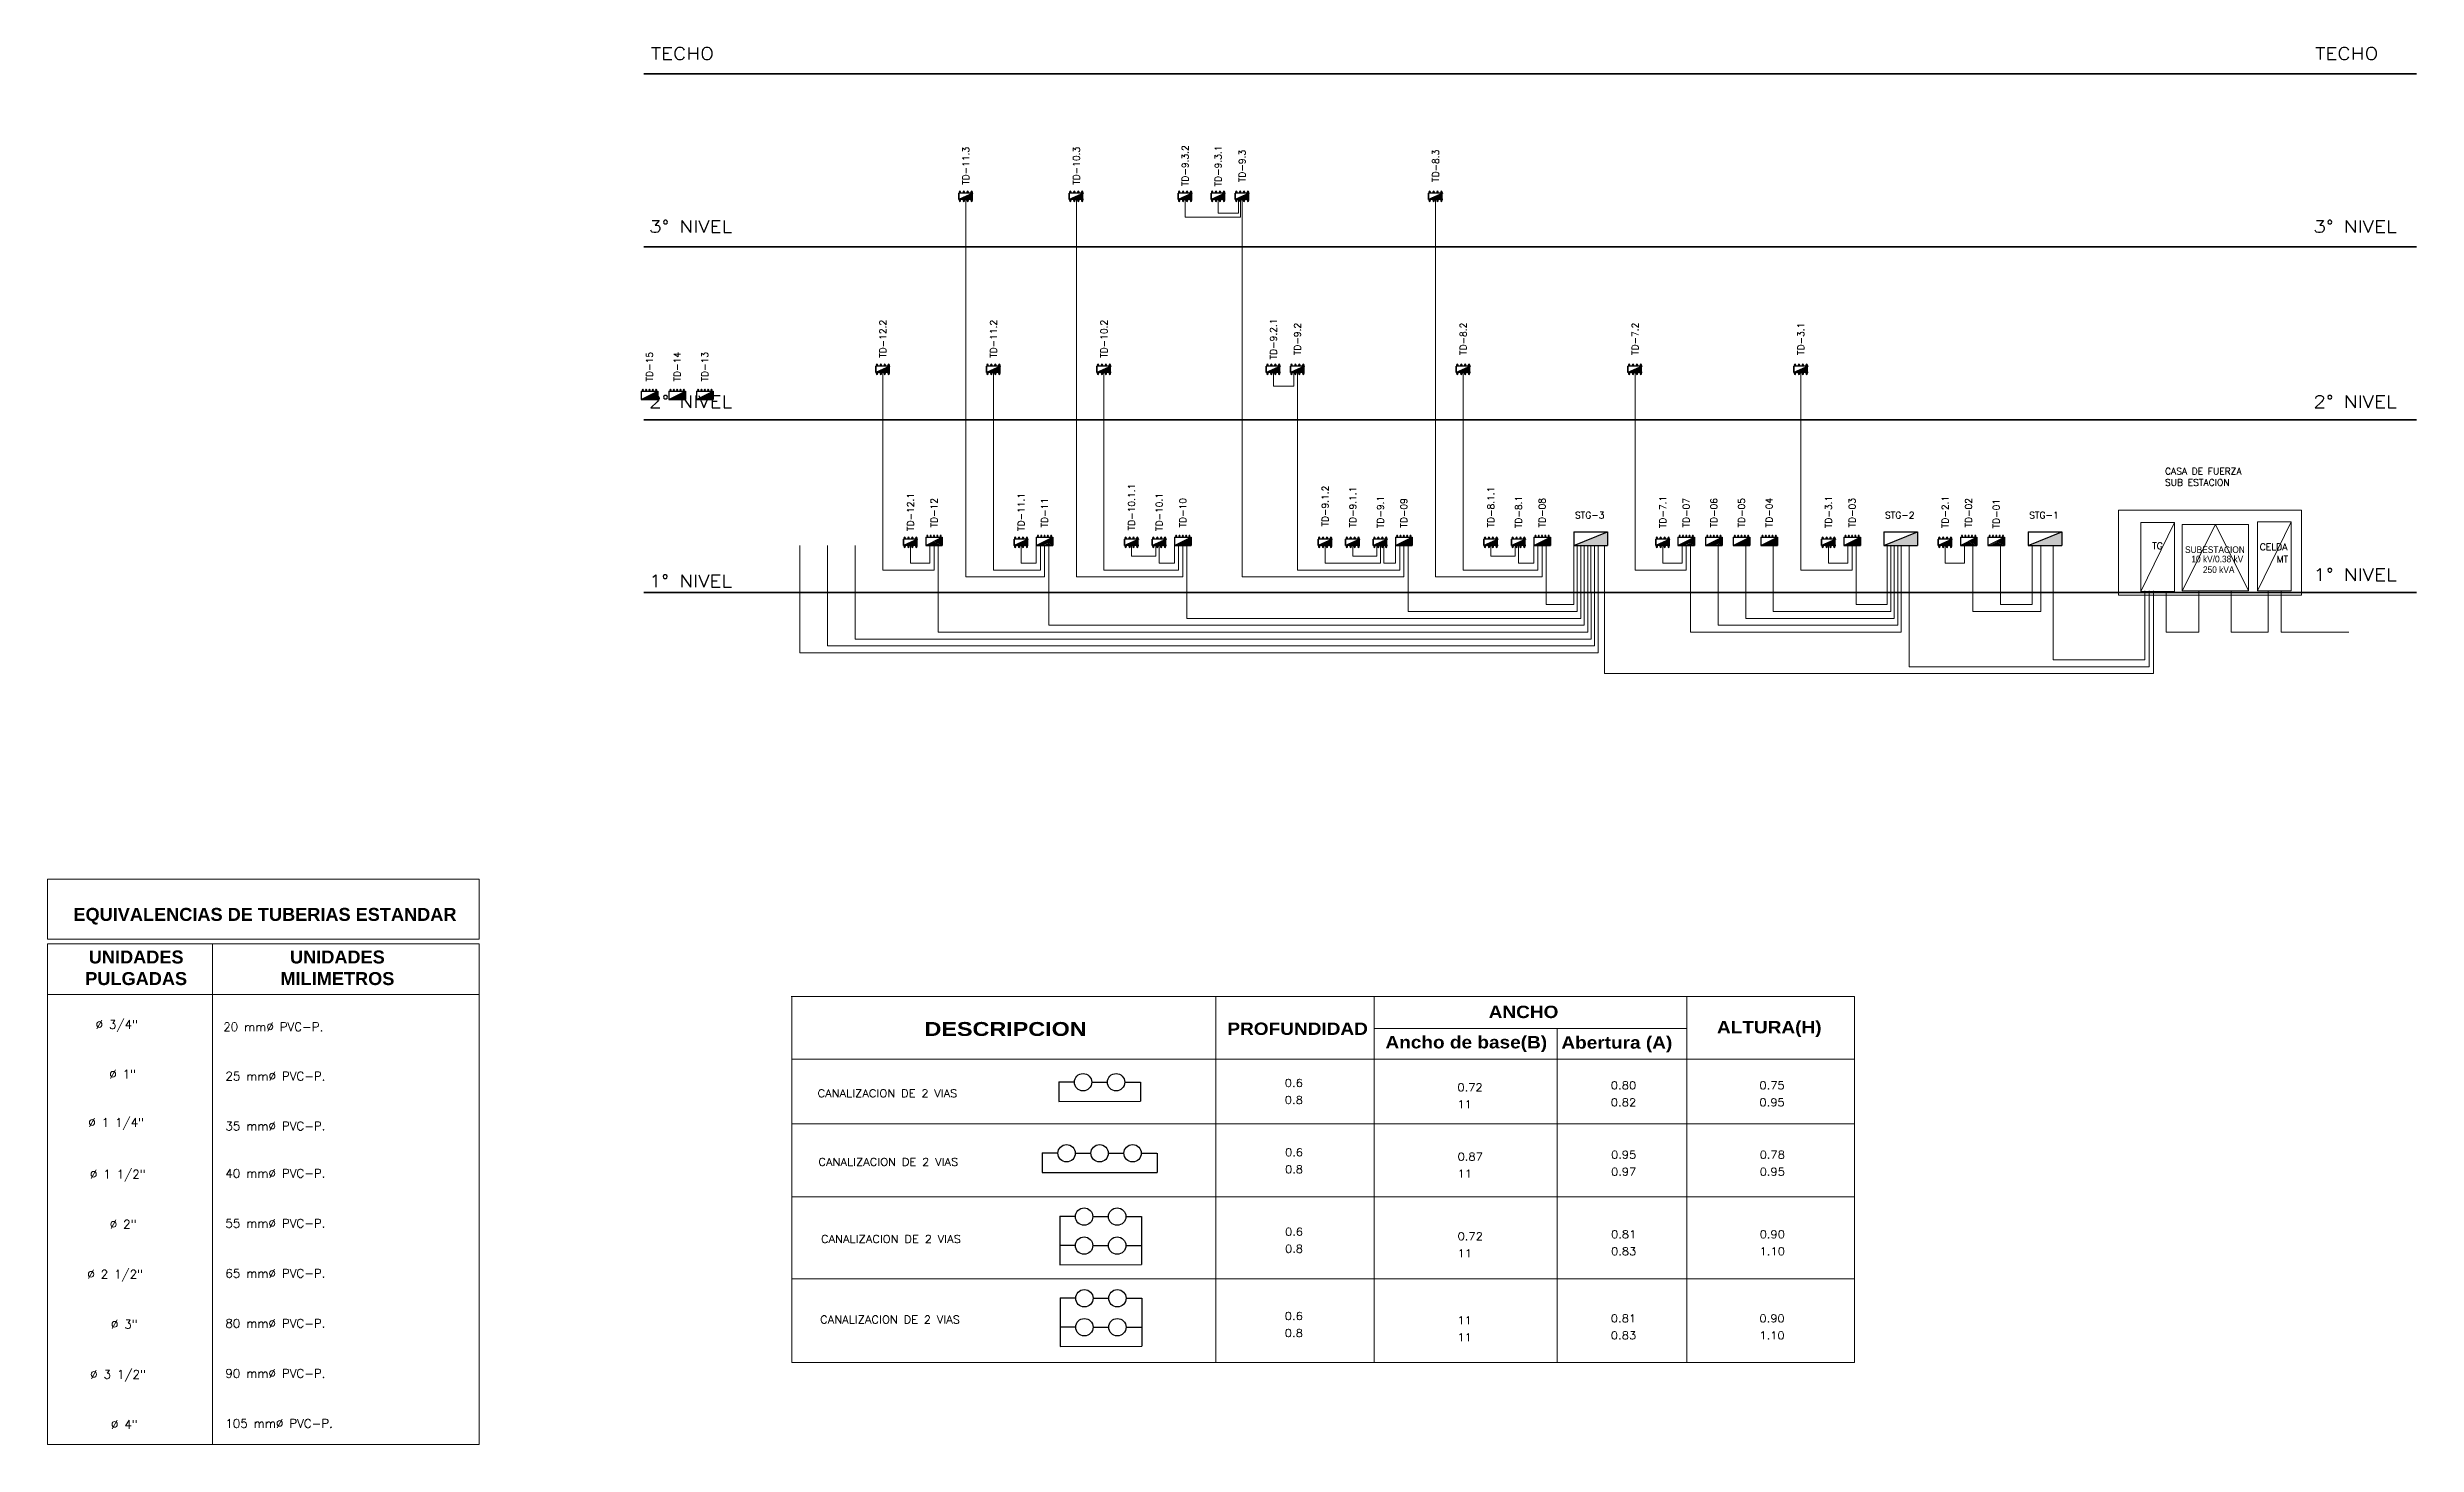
# Model space of a CAD drawing. Header units: inches. Extents: x 1693 to 10990, y 1878 to 5055.
# Drawn here: x 1850.8 to 1988.6, y 2151 to 2232.2 of the extents above; entities that cross this region are included whole.
import ezdxf
from ezdxf.enums import TextEntityAlignment as Align

# ---------------------------------------------------------------- set-up
doc = ezdxf.new("R2010")
doc.units = ezdxf.units.IN
doc.linetypes.add('CONTINUA', pattern=[0])
doc.linetypes.add('HIDDEN', pattern=[0.375, 0.25, -0.125])
for name, color, linetype, lineweight in [('.', 7, 'Continuous', 0), ('00 IE BUZON', 4, 'Continuous', 13), ('01', 10, 'Continuous', 9), ('ALIMENTADOR', 2, 'HIDDEN', 25), ('AR', 143, 'Continuous', 5), ('COM', 5, 'Continuous', 5), ('E_TD', 4, 'Continuous', 25), ('EQUIPO_ELECTRICO', 3, 'Continuous', 25), ('IE-TEXTO-ALIMENTADORES', 3, 'Continuous', 5), ('PISO-X', 2, 'Continuous', 35), ('SUBTITULO', 3, 'Continuous', 5), ('TABLERO IE', 4, 'Continuous', 25), ('TEXT', 2, 'Continuous', 5), ('texto', 32, 'Continuous', 13), ('tuberia', 6, 'Continuous', 25)]:
    doc.layers.add(name, color=color, linetype=linetype, lineweight=lineweight)
doc.styles.add('ARIAL', font='arial.ttf', dxfattribs={"width": 1.2, "height": 0.4})
doc.styles.add('MINISTERIO', font='arialbd.ttf')
doc.styles.add('ROMAND', font='romand', dxfattribs={"width": 1.2, "height": 0.1})
doc.styles.add('Romans', font='romans.shx')
doc.styles.add('ROMANT', font='romant', dxfattribs={"width": 1.5, "height": 0.5})
doc.styles.add('SANSSERIFBOLD', font='sasb____.pfb')

msp = doc.modelspace()

# ---------------------------------------------------------------- texts
at = {"layer": 'ALIMENTADOR', "color": 4, "linetype": 'Continuous', "style": 'MINISTERIO'}
for s, height, p in [('EQUIVALENCIAS DE TUBERIAS ESTANDAR', 0.75517, (1863.486, 2181.426, -5588.727)), ('UNIDADES', 0.7552, (1856, 2178.948, -5588.727)), ('UNIDADES', 0.7552, (1867.699, 2178.948, -5588.727)), ('PULGADAS', 0.7552, (1856, 2177.693, -5588.727)), ('MILIMETROS', 0.7552, (1867.699, 2177.693, -5588.727))]:
    msp.add_text(s, height=height, dxfattribs=at).set_placement(p, align=Align.CENTER)
at = {"layer": 'ALIMENTADOR', "color": 4, "linetype": 'Continuous', "style": 'Romans'}
for s, height, p in [('%%C 3/4"', 0.5044, (1853.642, 2175.143, -5588.727)), ('20 mm%%C PVC-P.', 0.50437, (1861.064, 2175.008, -5588.727)), ('%%C 1"', 0.5044, (1854.433, 2172.252, -5588.727)), ('25 mm%%C PVC-P.', 0.50437, (1861.19, 2172.142, -5588.727)), ('%%C 1 1/4"', 0.5044, (1853.218, 2169.447, -5588.727)), ('35 mm%%C PVC-P.', 0.50437, (1861.187, 2169.238, -5588.727)), ('%%C 1 1/2"', 0.5044, (1853.311, 2166.432, -5588.727)), ('40 mm%%C PVC-P.', 0.50437, (1861.187, 2166.486, -5588.727)), ('%%C 2"', 0.5044, (1854.465, 2163.522, -5588.727)), ('55 mm%%C PVC-P.', 0.50437, (1861.187, 2163.577, -5588.727)), ('%%C 2 1/2"', 0.5044, (1853.161, 2160.613, -5588.727)), ('65 mm%%C PVC-P.', 0.50437, (1861.187, 2160.667, -5588.727)), ('%%C 3"', 0.5044, (1854.532, 2157.703, -5588.727)), ('80 mm%%C PVC-P.', 0.50437, (1861.187, 2157.757, -5588.727)), ('%%C 3 1/2"', 0.5044, (1853.324, 2154.793, -5588.727)), ('90 mm%%C PVC-P.', 0.50437, (1861.187, 2154.847, -5588.727)), ('%%C 4"', 0.5044, (1854.532, 2151.883, -5588.727)), ('105 mm%%C PVC-P.', 0.50437, (1861.187, 2151.937, -5588.727))]:
    msp.add_text(s, height=height, dxfattribs=at).set_placement(p)
at = {"layer": 'IE-TEXTO-ALIMENTADORES', "color": 4, "style": 'ROMANT', "width": 1.2}
for s, p in [('TECHO', (1885.925, 2231.532, -3115.801)), ('TECHO', (1982.69, 2231.532, -3115.801)), ('3%%D NIVEL', (1885.814, 2221.468, -3115.801)), ('3%%D NIVEL', (1982.579, 2221.468, -3115.801)), ('2%%D NIVEL', (1885.814, 2211.28, -3115.801)), ('2%%D NIVEL', (1982.579, 2211.28, -3115.801)), ('1%%D NIVEL', (1885.808, 2200.842, -3115.801)), ('1%%D NIVEL', (1982.579, 2201.215, -3115.801))]:
    msp.add_text(s, height=0.7134, dxfattribs=at).set_placement(p)
at = {"layer": 'SUBTITULO', "style": 'ROMAND'}
for s, p in [('TD-11.3', (1904.234, 2225.351, -3115.801)), ('TD-10.3', (1910.661, 2225.351, -3115.801)), ('TD-9.3', (1920.302, 2225.342, -3115.801)), ('TD-8.3', (1931.55, 2225.351, -3115.801)), ('TD-12.2', (1899.413, 2215.287, -3115.801)), ('TD-11.2', (1905.841, 2215.287, -3115.801)), ('TD-10.2', (1912.268, 2215.287, -3115.801)), ('TD-9.2', (1923.516, 2215.278, -3115.801)), ('TD-8.2', (1933.157, 2215.287, -3115.801)), ('TD-7.2', (1943.143, 2215.287, -3115.801)), ('TD-3.1', (1952.788, 2215.287, -3115.801)), ('TD-12.1', (1901.02, 2205.214, -3115.801)), ('TD-11.1', (1907.447, 2205.214, -3115.801)), ('TD-10.1', (1915.482, 2205.214, -3115.801)), ('TD-9.1', (1928.336, 2205.214, -3115.801)), ('TD-8.1', (1936.37, 2205.214, -3115.801)), ('TD-7.1', (1944.754, 2205.214, -3115.801)), ('TD-3.1', (1954.395, 2205.214, -3115.801)), ('TD-2.1', (1961.172, 2205.214, -3115.801))]:
    msp.add_text(s, height=0.3889, rotation=90, dxfattribs=at).set_placement(p, align=Align.MIDDLE)
at = {"layer": 'SUBTITULO', "color": 2, "style": 'ROMAND'}
for s, p in [('TD-9.3.2', (1916.985, 2225.36, -3115.801)), ('TD-9.3.1', (1918.903, 2225.342, -3115.801)), ('TD-9.2.1', (1922.115, 2215.278, -3115.801)), ('TD-10.1.1', (1913.875, 2205.501, -3115.801)), ('TD-9.1.2', (1925.123, 2205.556, -3115.801)), ('TD-9.1.1', (1926.729, 2205.501, -3115.801)), ('TD-8.1.1', (1934.764, 2205.501, -3115.801))]:
    msp.add_text(s, height=0.3889, rotation=90, dxfattribs=at).set_placement(p, align=Align.MIDDLE)
at = {"layer": 'SUBTITULO', "color": 4, "style": 'ROMAND'}
for s, p in [('TD-15', (1885.845, 2213.664, -3115.801)), ('TD-14', (1887.452, 2213.664, -3115.801)), ('TD-13', (1889.058, 2213.664, -3115.801)), ('TD-12', (1902.386, 2205.167, -3115.801)), ('TD-11', (1908.813, 2205.167, -3115.801)), ('TD-10', (1916.847, 2205.167, -3115.801)), ('TD-09', (1929.702, 2205.158, -3115.801)), ('TD-08', (1937.736, 2205.167, -3115.801)), ('TD-07', (1946.12, 2205.167, -3115.801)), ('TD-06', (1947.727, 2205.167, -3115.801)), ('TD-05', (1949.333, 2205.167, -3115.801)), ('TD-04', (1950.94, 2205.177, -3115.801)), ('TD-03', (1955.761, 2205.167, -3115.801)), ('TD-02', (1962.537, 2205.167, -3115.801)), ('TD-01', (1964.144, 2205.112, -3115.801))]:
    msp.add_text(s, height=0.3889, rotation=90, dxfattribs=at).set_placement(p, align=Align.MIDDLE)
for s, p in [('STG-3', (1939.649, 2204.834, -3115.801)), ('STG-2', (1957.673, 2204.834, -3115.801)), ('STG-1', (1966.057, 2204.834, -3115.801)), ('TG', (1973.21, 2203.045, -3115.801)), ('CELDA', (1979.465, 2202.988, -3115.801)), ('MT', (1980.444, 2202.271, -3115.801))]:
    msp.add_text(s, height=0.3889, dxfattribs=at).set_placement(p)
at = {"layer": 'TEXT', "color": 4, "ltscale": 0.01}
for s, height, style, width, p in [('ANCHO', 0.7195, 'SANSSERIFBOLD', 1.1, (1934.633, 2175.772)), ('DESCRIPCION', 0.8094, 'SANSSERIFBOLD', 1.2, (1901.835, 2174.733)), ('PROFUNDIDAD', 0.71947, 'SANSSERIFBOLD', 1.1, (1919.441, 2174.793)), ('ALTURA(H)', 0.7195, 'SANSSERIFBOLD', 1.1, (1947.906, 2174.884)), ('Ancho de base(B)', 0.71947, 'SANSSERIFBOLD', 1.1, (1928.632, 2174.008)), ('Abertura (A)', 0.71947, 'SANSSERIFBOLD', 1.1, (1938.859, 2173.991)), ('CANALIZACION DE 2 VIAS', 0.44967, 'ROMAND', 1.09, (1895.615, 2171.168)), ('0.6 ', 0.4497, 'ROMAND', 1.09, (1922.78, 2171.775)), ('0.8 ', 0.4497, 'ROMAND', 1.09, (1922.78, 2170.786)), ('0.72', 0.4497, 'ROMAND', 1.09, (1932.813, 2171.518)), ('11 ', 0.4497, 'ROMAND', 1.09, (1932.813, 2170.529)), ('0.80 ', 0.4497, 'ROMAND', 1.09, (1941.736, 2171.632)), ('0.82', 0.4497, 'ROMAND', 1.09, (1941.736, 2170.643)), ('0.75 ', 0.4497, 'ROMAND', 1.09, (1950.374, 2171.632)), ('0.95 ', 0.4497, 'ROMAND', 1.09, (1950.374, 2170.643)), ('0.6 ', 0.4497, 'ROMAND', 1.09, (1922.791, 2167.74)), ('CANALIZACION DE 2 VIAS', 0.44967, 'ROMAND', 1.09, (1895.665, 2167.181)), ('0.8 ', 0.4497, 'ROMAND', 1.09, (1922.791, 2166.75)), ('0.87', 0.4497, 'ROMAND', 1.09, (1932.824, 2167.483)), ('11', 0.4497, 'ROMAND', 1.09, (1932.824, 2166.493)), ('0.95 ', 0.4497, 'ROMAND', 1.09, (1941.747, 2167.597)), ('0.97 ', 0.4497, 'ROMAND', 1.09, (1941.747, 2166.608)), ('0.78 ', 0.4497, 'ROMAND', 1.09, (1950.385, 2167.597)), ('0.95', 0.4497, 'ROMAND', 1.09, (1950.385, 2166.608)), ('CANALIZACION DE 2 VIAS', 0.44967, 'ROMAND', 1.09, (1895.815, 2162.695)), ('0.6 ', 0.4497, 'ROMAND', 1.09, (1922.791, 2163.114)), ('0.72', 0.4497, 'ROMAND', 1.09, (1932.824, 2162.857)), ('0.81 ', 0.4497, 'ROMAND', 1.09, (1941.747, 2162.971)), ('0.90 ', 0.4497, 'ROMAND', 1.09, (1950.385, 2162.971)), ('0.8 ', 0.4497, 'ROMAND', 1.09, (1922.791, 2162.124)), ('11', 0.4497, 'ROMAND', 1.09, (1932.824, 2161.867)), ('0.83 ', 0.4497, 'ROMAND', 1.09, (1941.747, 2161.982)), ('1.10 ', 0.4497, 'ROMAND', 1.09, (1950.385, 2161.982)), ('CANALIZACION DE 2 VIAS', 0.44967, 'ROMAND', 1.09, (1895.765, 2158.01)), ('0.6 ', 0.4497, 'ROMAND', 1.09, (1922.78, 2158.217)), ('0.81', 0.4497, 'ROMAND', 1.09, (1941.736, 2158.074)), ('0.90 ', 0.4497, 'ROMAND', 1.09, (1950.374, 2158.074)), ('0.8 ', 0.4497, 'ROMAND', 1.09, (1922.78, 2157.228)), ('11 ', 0.4497, 'ROMAND', 1.09, (1932.813, 2157.96)), ('11', 0.4497, 'ROMAND', 1.09, (1932.813, 2156.971)), ('0.83 ', 0.4497, 'ROMAND', 1.09, (1941.736, 2157.085)), ('1.10', 0.4497, 'ROMAND', 1.09, (1950.374, 2157.085))]:
    msp.add_text(s, height=height, dxfattribs=dict(at, style=style, width=width)).set_placement(p)
at = {"layer": 'texto', "color": 0, "style": 'ROMANT'}
for s, p in [('CASA DE FUERZA', (1973.954, 2207.393, -3115.801)), ('SUB ESTACION', (1973.954, 2206.737, -3115.801))]:
    msp.add_text(s, height=0.38922, dxfattribs=at).set_placement(p)
at = {"layer": 'texto', "style": 'ARIAL', "width": 0.9}
for s, height, p in [('SUBESTACION', 0.38564, (1975.12, 2202.832, -3115.801)), ('10 kV/0.38 kV', 0.38564, (1975.486, 2202.286, -3115.801)), ('250 kVA', 0.3856, (1976.159, 2201.667, -3115.801))]:
    msp.add_text(s, height=height, dxfattribs=at).set_placement(p)

# ---------------------------------------------------------------- blocks, each defined once
blk = doc.blocks.new('SUB TABLERO DE DISTRIBUCION')
at = {"layer": 'EQUIPO_ELECTRICO', "transparency": 33554687}
for points in [[(553747.182, -75233.421, 1), (553747.166, -75233.421, 1)], [(553747.182, -75233.535, 1), (553747.166, -75233.535, 1)], [(553747.183, -75233.649, 1), (553747.166, -75233.649, 1)], [(553747.183, -75233.763, 1), (553747.166, -75233.763, 1)], [(553747.419, -75233.421, -1), (553747.435, -75233.421, -1)], [(553747.419, -75233.535, -1), (553747.435, -75233.535, -1)], [(553747.419, -75233.649, -1), (553747.435, -75233.649, -1)], [(553747.419, -75233.763, -1), (553747.435, -75233.763, -1)]]:
    blk.add_hatch(color=256, dxfattribs=at).paths.add_polyline_path(points)
h = blk.add_hatch(color=256, dxfattribs=at)
h.dxf.hatch_style = 1
h.paths.add_polyline_path([(553747.386, -75233.383), (553747.393, -75233.383), (553747.386, -75233.398)])
h.paths.add_polyline_path([(553747.209, -75233.383), (553747.386, -75233.383), (553747.386, -75233.398), (553747.209, -75233.797)])
for p, q in [((553747.393, -75233.383), (553747.209, -75233.797)), ((553747.209, -75233.383), (553747.209, -75233.797)), ((553747.209, -75233.797), (553747.393, -75233.797)), ((553747.393, -75233.797), (553747.209, -75233.797)), ((553747.393, -75233.383), (553747.393, -75233.797))]:
    blk.add_line(p, q, dxfattribs=at)
for centre, radius in [((553747.174, -75233.421), 0.0225), ((553747.174, -75233.535), 0.0225), ((553747.174, -75233.649), 0.0225), ((553747.174, -75233.763), 0.0225), ((553747.174, -75233.649), 0.00816), ((553747.174, -75233.763), 0.00816), ((553747.427, -75233.535), 0.0225), ((553747.427, -75233.649), 0.0225), ((553747.427, -75233.763), 0.0225), ((553747.427, -75233.421), 0.0225), ((553747.427, -75233.649), 0.00816), ((553747.427, -75233.763), 0.00816)]:
    blk.add_circle(centre, radius, dxfattribs=at)
blk = doc.blocks.new('T5015')
at = {"layer": 'TABLERO IE'}
for p, q in [((-0.25, -0.2), (0.25, 0)), ((-0.25, 0), (0.25, 0)), ((-0.25, 0), (-0.25, -0.2)), ((0.25, 0), (0.25, -0.2)), ((-0.25, -0.2), (0.25, -0.2))]:
    blk.add_line(p, q, dxfattribs=at)
blk.add_solid([(-0.25, -0.2), (0.25, 0), (0.25, -0.2)], dxfattribs=at)
blk = doc.blocks.new('A$C4253321B')
at = {"layer": 'TABLERO IE'}
for p, q in [((0, 0.2), (0.2, -0.2)), ((0, 0.2), (0, -0.2)), ((0.2, 0.2), (0, 0.2)), ((0, 0.135), (0.168, -0.2)), ((0, 0.071), (0.135, -0.2)), ((0, 0.006), (0.103, -0.2)), ((0.2, 0.2), (0.2, -0.2)), ((0, -0.059), (0.071, -0.2)), ((0, -0.123), (0.038, -0.2)), ((0, -0.188), (0.006, -0.2)), ((0.2, -0.2), (0, -0.2))]:
    blk.add_line(p, q, dxfattribs=at)
blk = doc.blocks.new('TD')
at = {"layer": '.'}
h = blk.add_hatch(color=4, dxfattribs=at)
h.dxf.hatch_style = 1
h.paths.add_polyline_path([(-1.79, 0.04, 1), (-1.73, 0.04, 1)])
h.paths.add_polyline_path([(-1.33, 0.04, 1), (-1.39, 0.04, 1)])
h.paths.add_polyline_path([(-0.99, 0.04, 1), (-0.93, 0.04, 1)])
h.paths.add_polyline_path([(-0.59, 0.04, 1), (-0.53, 0.04, 1)])
h.paths.add_polyline_path([(-0.19, 0.04, 1), (-0.13, 0.04, 1)])
at = {"layer": '.', "linetype": 'CONTINUA', "lineweight": 15}
h = blk.add_hatch(dxfattribs=at)
h.set_pattern_fill('ANGLE', color=4)
h.set_pattern_definition([(0, (0.048, -0.2174), (0, 6.985), [5.08, -1.905]), (90, (0.048, -0.2174), (-6.985, 4e-16), [5.08, -1.905])])
h.paths.add_polyline_path([(-1.63, 0.06, 1), (-1.68, 0.06, 1)])
h.paths.add_polyline_path([(-1.27, 0.06, 1), (-1.33, 0.06, 1)])
h.paths.add_polyline_path([(-0.91, 0.06, 1), (-0.97, 0.06, 1)])
h.paths.add_polyline_path([(-0.56, 0.06, 1), (-0.61, 0.06, 1)])
h.paths.add_polyline_path([(-0.2, 0.06, 1), (-0.25, 0.06, 1)])
at = {"color": 4}
for centre, radius in [((-1.76, 0.04), 0.07), ((-1.76, 0.04), 0.03), ((-1.36, 0.04), 0.07), ((-1.36, 0.04), 0.03), ((-0.96, 0.04), 0.07), ((-0.96, 0.04), 0.03), ((-0.56, 0.04), 0.07), ((-0.56, 0.04), 0.03), ((-0.16, 0.04), 0.07), ((-0.16, 0.04), 0.03)]:
    blk.add_circle(centre, radius, dxfattribs=at)
at = {"layer": 'TABLERO IE', "xscale": -4.999999999998863, "yscale": 4.999999999998863, "zscale": 4.999999999998863, "rotation": 270}
blk.add_blockref('A$C4253321B', (-0.96, -1.11), dxfattribs=at)

# ---------------------------------------------------------------- linework, layer by layer
at = {"color": 4, "lineweight": 13, "elevation": -3115.801}
for points in [[(1894.593, 2203.267), (1894.593, 2197.017), (1940.99, 2197.017), (1940.99, 2203.267)], [(1896.2, 2203.267), (1896.2, 2197.419), (1940.789, 2197.419), (1940.789, 2203.267)], [(1897.806, 2203.267), (1897.806, 2197.821), (1940.588, 2197.821), (1940.564, 2203.267)], [(1902.627, 2203.267), (1902.627, 2198.222), (1940.388, 2198.222), (1940.388, 2203.267)], [(1909.054, 2203.267), (1909.054, 2198.624), (1940.187, 2198.624), (1940.187, 2203.267)], [(1917.088, 2203.267), (1917.088, 2199.026), (1939.986, 2199.026), (1939.986, 2203.267)], [(1929.943, 2203.267), (1929.943, 2199.427), (1939.785, 2199.427), (1939.785, 2203.267)], [(1937.977, 2203.267), (1937.977, 2199.829), (1939.584, 2199.829), (1939.584, 2203.267)], [(1946.361, 2203.267), (1946.361, 2198.222), (1958.613, 2198.222), (1958.613, 2203.267)], [(1947.968, 2203.267), (1947.968, 2198.624), (1958.412, 2198.624), (1958.412, 2203.267)], [(1949.575, 2203.267), (1949.575, 2199.026), (1958.211, 2199.026), (1958.211, 2203.267)], [(1951.181, 2203.267), (1951.181, 2199.427), (1958.01, 2199.427), (1958.01, 2203.267)], [(1956.002, 2203.267), (1956.002, 2199.829), (1957.81, 2199.829), (1957.81, 2203.267)], [(1962.779, 2203.267), (1962.779, 2199.427), (1966.726, 2199.427), (1966.726, 2203.267)], [(1964.385, 2203.267), (1964.385, 2199.829), (1966.237, 2199.829), (1966.237, 2203.267)]]:
    msp.add_lwpolyline(points, dxfattribs=at)
at = {"color": 6, "lineweight": 13, "elevation": -3115.801}
msp.add_lwpolyline([(1974.012, 2200.594), (1974.012, 2198.222), (1975.918, 2198.222), (1975.918, 2200.633)], dxfattribs=at)
at = {"color": 1, "lineweight": 13, "elevation": -3115.801}
for points in [[(1977.805, 2200.633), (1977.805, 2198.222), (1979.954, 2198.222), (1979.954, 2200.633)], [(1980.703, 2200.633), (1980.703, 2198.222), (1984.642, 2198.222)]]:
    msp.add_lwpolyline(points, dxfattribs=at)
at = {"layer": '00 IE BUZON', "color": 3, "lineweight": 13, "elevation": -3115.801}
for points in [[(1908.813, 2203.267), (1908.813, 2201.436), (1904.234, 2201.436), (1904.234, 2223.396)], [(1916.847, 2203.264), (1916.847, 2201.436), (1910.661, 2201.436), (1910.661, 2223.396)], [(1916.985, 2223.396), (1916.985, 2222.368), (1920.198, 2222.368), (1920.198, 2223.396)], [(1918.902, 2223.396), (1918.902, 2222.594), (1920.096, 2222.594), (1920.096, 2223.396)], [(1929.702, 2203.264), (1929.702, 2201.436), (1920.302, 2201.436), (1920.302, 2223.396)], [(1937.736, 2203.264), (1937.736, 2201.436), (1931.55, 2201.436), (1931.55, 2223.396)], [(1902.386, 2203.267), (1902.386, 2201.838), (1899.413, 2201.838), (1899.413, 2213.332)], [(1908.572, 2203.267), (1908.572, 2201.838), (1905.841, 2201.838), (1905.841, 2213.332)], [(1916.606, 2203.267), (1916.606, 2201.838), (1912.268, 2201.838), (1912.268, 2213.332)], [(1922.115, 2213.332), (1922.115, 2212.529), (1923.309, 2212.529), (1923.309, 2213.332)], [(1929.461, 2203.267), (1929.461, 2201.838), (1923.516, 2201.838), (1923.516, 2213.332)], [(1937.495, 2203.267), (1937.495, 2201.838), (1933.157, 2201.838), (1933.157, 2213.332)], [(1946.12, 2203.267), (1946.12, 2201.838), (1943.143, 2201.838), (1943.143, 2213.332)], [(1955.761, 2203.267), (1955.761, 2201.838), (1952.788, 2201.838), (1952.788, 2213.332)], [(1902.145, 2203.267), (1902.145, 2202.239), (1901.02, 2202.239), (1901.02, 2203.267)], [(1908.331, 2203.267), (1908.331, 2202.239), (1907.447, 2202.239), (1907.447, 2203.267)], [(1913.875, 2203.267), (1913.875, 2202.641), (1915.275, 2202.641), (1915.275, 2203.267)], [(1916.365, 2203.267), (1916.365, 2202.239), (1915.482, 2202.239), (1915.482, 2203.267)], [(1925.123, 2203.267), (1925.123, 2202.239), (1928.336, 2202.239), (1928.336, 2203.267)], [(1926.729, 2203.267), (1926.729, 2202.641), (1928.13, 2202.641), (1928.13, 2203.267)], [(1929.22, 2203.267), (1929.22, 2202.239), (1928.543, 2202.239), (1928.543, 2203.267)], [(1934.764, 2203.267), (1934.764, 2202.641), (1936.164, 2202.641), (1936.164, 2203.267)], [(1937.254, 2203.267), (1937.254, 2202.239), (1936.37, 2202.239), (1936.37, 2203.267)], [(1945.879, 2203.267), (1945.879, 2202.239), (1944.754, 2202.239), (1944.754, 2203.267)], [(1955.52, 2203.267), (1955.52, 2202.239), (1954.395, 2202.239), (1954.395, 2203.267)], [(1962.296, 2203.267), (1962.296, 2202.239), (1961.172, 2202.239), (1961.172, 2203.267)]]:
    msp.add_lwpolyline(points, dxfattribs=at)
at = {"layer": '00 IE BUZON', "lineweight": 13, "elevation": -3115.801}
for points in [[(1885.362, 2211.764), (1885.845, 2211.764)], [(1886.969, 2211.764), (1887.452, 2211.764)], [(1888.576, 2211.764), (1889.058, 2211.764)], [(1901.02, 2203.267), (1900.607, 2203.267)], [(1901.904, 2203.267), (1902.386, 2203.267)], [(1907.447, 2203.267), (1907.035, 2203.267)], [(1908.331, 2203.267), (1908.813, 2203.267)], [(1915.482, 2203.267), (1915.069, 2203.267)], [(1916.365, 2203.267), (1916.847, 2203.267)], [(1929.22, 2203.267), (1929.702, 2203.267)], [(1936.37, 2203.267), (1935.958, 2203.267)], [(1937.254, 2203.267), (1937.736, 2203.267)], [(1963.662, 2203.267), (1964.144, 2203.267), (1964.627, 2203.267)]]:
    msp.add_lwpolyline(points, dxfattribs=at)
at = {"layer": '00 IE BUZON', "color": 6, "lineweight": 13, "elevation": -3115.801}
for points in [[(1928.336, 2203.267), (1927.923, 2203.267)], [(1928.336, 2203.267), (1928.13, 2203.267), (1927.923, 2203.267)], [(1928.336, 2203.267), (1928.749, 2203.267)], [(1941.366, 2203.267), (1941.366, 2195.812), (1973.278, 2195.812), (1973.278, 2200.633)], [(1959.076, 2203.267), (1959.076, 2196.214), (1973.034, 2196.214), (1973.034, 2200.633)], [(1967.459, 2203.267), (1967.459, 2196.616), (1972.789, 2196.616), (1972.789, 2200.633)]]:
    msp.add_lwpolyline(points, dxfattribs=at)
at = {"layer": '01', "color": 7, "elevation": -3115.801}
msp.add_lwpolyline([(1971.256, 2205.324), (1981.899, 2205.324), (1981.899, 2200.367), (1971.256, 2200.367)], close=True, dxfattribs=at)
at = {"layer": 'AR', "color": 1}
for p, q in [((1850.838, 2180.371, -5588.727), (1850.838, 2183.858, -5588.727)), ((1850.838, 2183.858, -5588.727), (1875.938, 2183.858, -5588.727)), ((1875.938, 2183.858, -5588.727), (1875.938, 2180.371, -5588.727)), ((1875.938, 2180.371, -5588.727), (1850.838, 2180.371, -5588.727)), ((1850.838, 2180.097, -5588.727), (1875.938, 2180.097, -5588.727)), ((1850.838, 2180.097, -5588.727), (1850.838, 2176.247, -5588.727)), ((1860.431, 2180.097, -5588.727), (1860.431, 2176.247, -5588.727)), ((1875.938, 2180.097, -5588.727), (1875.938, 2176.247, -5588.727)), ((1875.938, 2177.143, -5588.727), (1850.838, 2177.143, -5588.727)), ((1850.838, 2177.143, -5588.727), (1850.838, 2150.955, -5588.727)), ((1860.431, 2177.143, -5588.727), (1860.431, 2150.955, -5588.727)), ((1875.938, 2177.143, -5588.727), (1875.938, 2150.955, -5588.727)), ((1875.938, 2150.955, -5588.727), (1850.838, 2150.955, -5588.727))]:
    msp.add_line(p, q, dxfattribs=at)
at = {"layer": 'COM'}
for p, q in [((1974.501, 2204.611, -3115.801), (1972.544, 2200.594, -3115.801)), ((1981.28, 2204.65, -3115.801), (1979.324, 2200.633, -3115.801))]:
    msp.add_line(p, q, dxfattribs=at)
at = {"layer": 'COM', "elevation": -3115.801}
for points in [[(1972.544, 2200.594), (1974.501, 2200.594), (1974.501, 2204.611), (1972.544, 2204.611)], [(1974.954, 2200.633), (1978.81, 2200.633), (1978.81, 2204.489), (1974.954, 2204.489)], [(1979.324, 2200.633), (1981.28, 2200.633), (1981.28, 2204.65), (1979.324, 2204.65)]]:
    msp.add_lwpolyline(points, close=True, dxfattribs=at)
msp.add_lwpolyline([(1974.954, 2200.633), (1976.882, 2204.489), (1978.81, 2200.633)], dxfattribs=at)
at = {"layer": 'PISO-X'}
for p, q in [((1885.515, 2230.714, -3115.801), (1988.582, 2230.714, -3115.801)), ((1885.515, 2220.65, -3115.801), (1988.582, 2220.65, -3115.801)), ((1885.515, 2210.585, -3115.801), (1988.582, 2210.585, -3115.801)), ((1885.515, 2200.521, -3115.801), (1988.582, 2200.521, -3115.801))]:
    msp.add_line(p, q, dxfattribs=at)
at = {"layer": 'TEXT', "color": 4}
for p, q in [((1955.905, 2177.033), (1894.071, 2177.033)), ((1918.772, 2177.033), (1918.772, 2155.741)), ((1927.981, 2177.033), (1927.981, 2155.741)), ((1894.115, 2175.639), (1894.115, 2173.391)), ((1946.163, 2175.159), (1927.981, 2175.159)), ((1894.115, 2173.391), (1955.905, 2173.391)), ((1894.115, 2169.62), (1955.905, 2169.62)), ((1894.115, 2165.371), (1955.905, 2165.371)), ((1894.115, 2160.603), (1955.905, 2160.603)), ((1894.115, 2155.741), (1955.905, 2155.741))]:
    msp.add_line(p, q, dxfattribs=at)
for points in [[(1894.115, 2177.033), (1894.115, 2155.741)], [(1946.163, 2177.033), (1946.163, 2155.741)], [(1955.905, 2177.033), (1955.905, 2155.741)], [(1938.607, 2175.159), (1938.607, 2155.741)]]:
    msp.add_lwpolyline(points, dxfattribs=at)
at = {"layer": 'tuberia'}
for p, q in [((1909.637, 2172.061), (1910.547, 2172.061)), ((1909.637, 2172.061), (1909.637, 2170.927)), ((1909.637, 2170.927), (1914.388, 2170.929)), ((1911.557, 2172.042), (1912.467, 2172.042)), ((1913.477, 2172.042), (1914.388, 2172.042)), ((1914.388, 2172.042), (1914.388, 2170.929)), ((1908.677, 2167.928), (1909.587, 2167.928)), ((1908.677, 2167.928), (1908.677, 2166.794)), ((1908.677, 2166.794), (1915.351, 2166.794)), ((1910.597, 2167.909), (1911.507, 2167.909)), ((1912.517, 2167.909), (1913.428, 2167.909)), ((1914.437, 2167.907), (1915.348, 2167.907)), ((1915.351, 2167.907), (1915.351, 2166.794)), ((1909.698, 2164.243), (1910.609, 2164.243)), ((1909.698, 2164.243), (1909.698, 2162.558)), ((1911.618, 2164.223), (1912.529, 2164.223)), ((1913.539, 2164.223), (1914.449, 2164.223)), ((1914.449, 2164.223), (1914.449, 2162.539)), ((1909.698, 2162.558), (1910.609, 2162.558)), ((1909.698, 2162.558), (1909.698, 2161.424)), ((1909.698, 2161.424), (1914.449, 2161.426)), ((1911.618, 2162.539), (1912.529, 2162.539)), ((1913.539, 2162.539), (1914.449, 2162.539)), ((1914.449, 2162.539), (1914.449, 2161.426)), ((1909.711, 2159.493), (1910.622, 2159.493)), ((1909.711, 2159.493), (1909.711, 2157.808)), ((1911.631, 2159.474), (1912.542, 2159.474)), ((1913.551, 2159.474), (1914.462, 2159.474)), ((1914.462, 2159.474), (1914.462, 2157.789)), ((1909.711, 2157.808), (1910.622, 2157.808)), ((1909.711, 2157.808), (1909.711, 2156.674)), ((1911.631, 2157.789), (1912.542, 2157.789)), ((1913.551, 2157.789), (1914.462, 2157.789)), ((1914.462, 2157.789), (1914.462, 2156.676)), ((1909.711, 2156.674), (1914.462, 2156.676))]:
    msp.add_line(p, q, dxfattribs=at)
for centre in [(1911.052, 2172.042), (1912.972, 2172.042), (1910.092, 2167.909), (1912.012, 2167.909), (1913.932, 2167.909), (1911.113, 2164.223), (1913.034, 2164.223), (1911.113, 2162.539), (1913.034, 2162.539), (1911.126, 2159.474), (1913.046, 2159.474), (1911.126, 2157.789), (1913.046, 2157.789)]:
    msp.add_circle(centre, 0.505, dxfattribs=at)

# ---------------------------------------------------------------- block references
at = {"color": 4, "lineweight": 13, "xscale": -1.992710141262474, "yscale": 1.992710141262474, "zscale": 1.992710141262474, "rotation": 270}
for p in [(151822.972, -1101234.282, -3115.801), (151829.399, -1101234.282, -3115.801), (151835.723, -1101234.282, -3115.801), (151837.64, -1101234.282, -3115.801), (151839.04, -1101234.282, -3115.801), (151850.288, -1101234.282, -3115.801), (151818.151, -1101244.347, -3115.801), (151824.579, -1101244.347, -3115.801), (151831.006, -1101244.347, -3115.801), (151840.854, -1101244.347, -3115.801), (151842.254, -1101244.347, -3115.801), (151851.895, -1101244.347, -3115.801), (151861.881, -1101244.347, -3115.801), (151871.526, -1101244.347, -3115.801), (151819.758, -1101254.411, -3115.801), (151826.186, -1101254.411, -3115.801), (151834.22, -1101254.411, -3115.801), (151843.861, -1101254.411, -3115.801), (151845.468, -1101254.411, -3115.801), (151847.074, -1101254.411, -3115.801), (151853.502, -1101254.411, -3115.801), (151855.109, -1101254.411, -3115.801), (151863.492, -1101254.411, -3115.801), (151873.133, -1101254.411, -3115.801), (151879.91, -1101254.411, -3115.801)]:
    msp.add_blockref('SUB TABLERO DE DISTRIBUCION', p, dxfattribs=at)
at = {"color": 2, "lineweight": 13, "xscale": -1.992710141262474, "yscale": 1.992710141262474, "zscale": 1.992710141262474, "rotation": 270}
msp.add_blockref('SUB TABLERO DE DISTRIBUCION', (151832.613, -1101254.411, -3115.801), dxfattribs=at)
at = {"layer": 'E_TD', "xscale": -0.4822784831144049, "yscale": 0.4822784831144049, "zscale": 0.4822784831144049}
for p in [(1885.382, 2212.3, -3115.801), (1886.989, 2212.3, -3115.801), (1888.596, 2212.3, -3115.801), (1901.923, 2203.803, -3115.801), (1908.351, 2203.803, -3115.801), (1916.385, 2203.803, -3115.801), (1929.239, 2203.803, -3115.801), (1937.274, 2203.803, -3115.801), (1945.657, 2203.803, -3115.801), (1947.264, 2203.803, -3115.801), (1948.871, 2203.803, -3115.801), (1950.478, 2203.803, -3115.801), (1955.298, 2203.803, -3115.801), (1962.075, 2203.803, -3115.801), (1963.682, 2203.803, -3115.801)]:
    msp.add_blockref('TD', p, dxfattribs=at)
at = {"layer": 'TABLERO IE', "xscale": 3.919315381001545, "yscale": 3.919315381001545, "zscale": 3.919315381001545}
for p in [(1940.564, 2204.051, -3115.801), (1958.589, 2204.051, -3115.801), (1966.972, 2204.051, -3115.801)]:
    msp.add_blockref('T5015', p, dxfattribs=at)

msp.set_redraw_order([(e.dxf.handle, doc.entitydb.next_handle()) for e in msp.query("TEXT MTEXT ATTDEF DIMENSION ARC_DIMENSION")])  # texts and dimensions are drawn at this point

doc.saveas('drawing.dxf')
